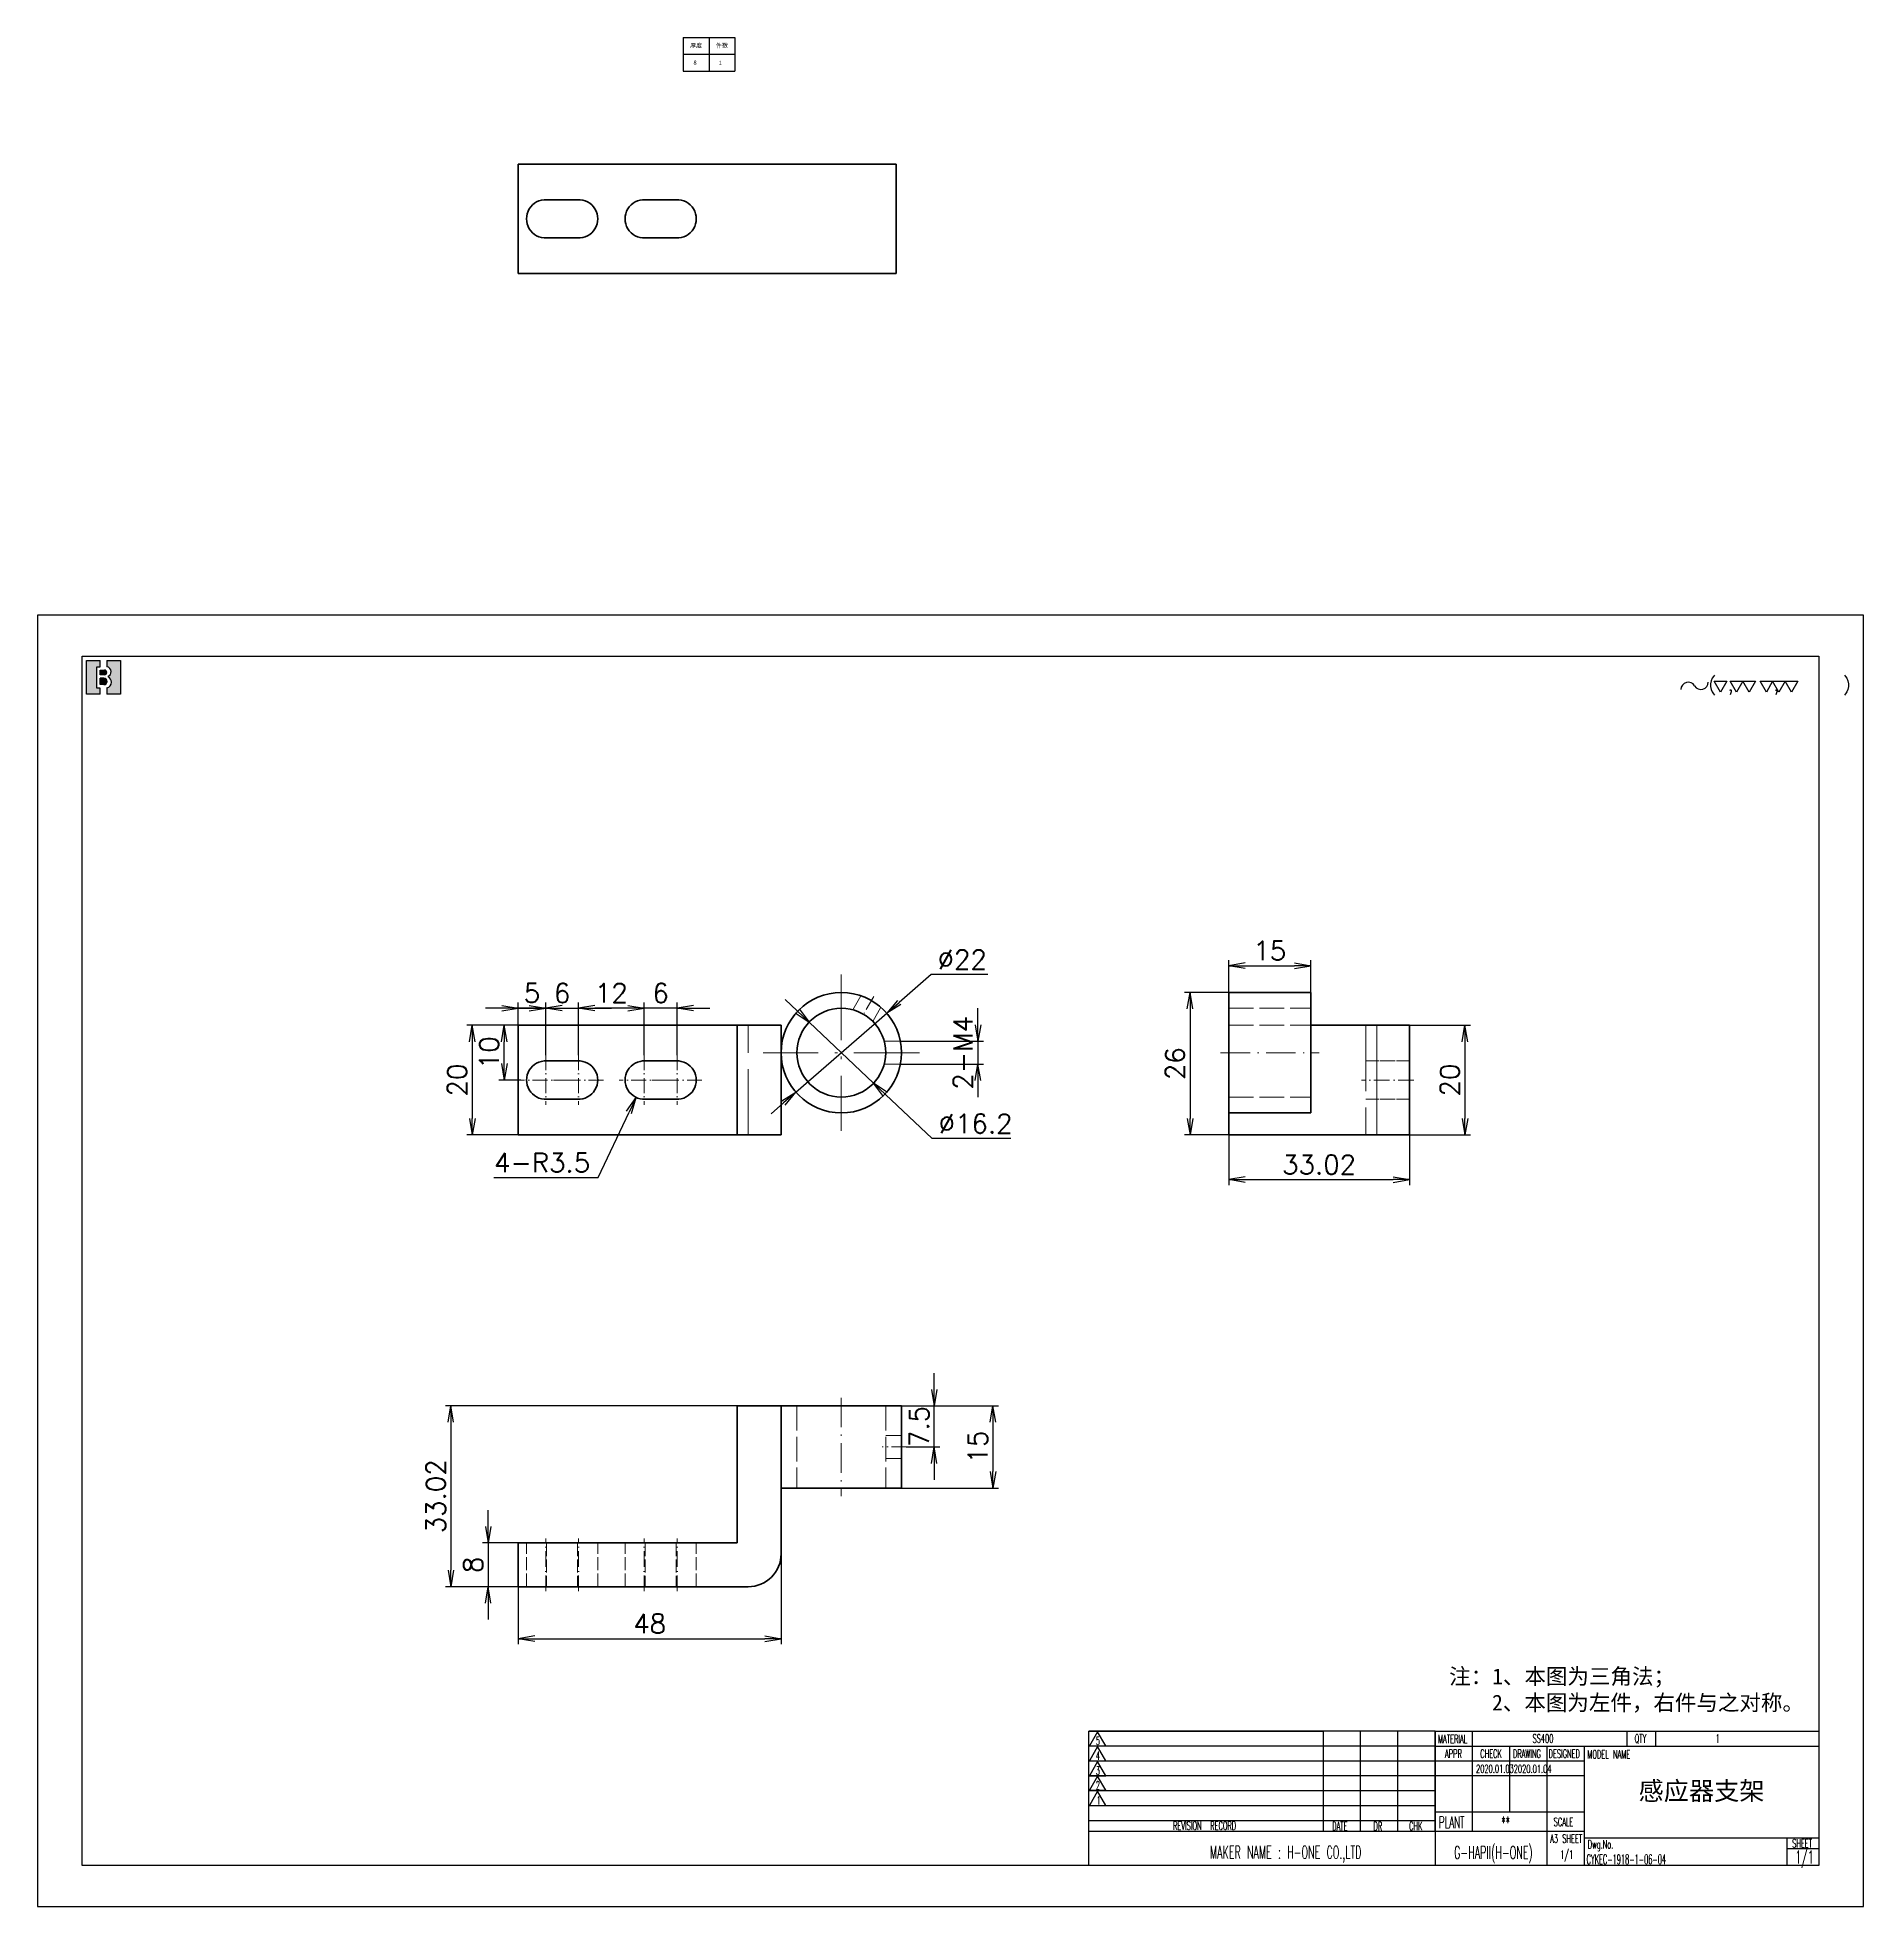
# Model space of a CAD drawing. Header units: inches. Extents: x 23 to 1845, y 4 to 536.
# Drawn here: x 1511 to 1844.5, y 12.1 to 353.5 of the extents above; entities that cross this region are included whole.
import ezdxf
from ezdxf.enums import TextEntityAlignment as Align

# ---------------------------------------------------------------- set-up
doc = ezdxf.new("R2010")
doc.units = ezdxf.units.IN
doc.header["$MEASUREMENT"] = 0
doc.linetypes.add('DASHDOT', pattern=[18.5, 12, -3, 0.5, -3])
doc.linetypes.add('DASHED', pattern=[15, 12, -3])
doc.layers.add('title_frame', color=7, linetype='Continuous')
doc.layers.add('word_dim', color=253, linetype='Continuous')
doc.layers.add('标注线', color=3, linetype='Continuous', lineweight=25)
doc.styles.add('MX_NOTE_STANDARD', font='txt.shx', dxfattribs={"bigfont": 'bigfont.shx'})
doc.styles.get("Standard").update_dxf_attribs({"font": 'txt', "bigfont": 'gbcbig.shx'})
doc.styles.add('宋体', font='')
doc.styles.get('宋体').set_extended_font_data('SimSun')
doc.dimstyles.new('STANDARD 1-1', dxfattribs={"dimtxt": 3.5, "dimasz": 3, "dimexe": 1, "dimexo": 0, "dimgap": 1, "dimtad": 3, "dimdsep": 46, "dimtxsty": 'Standard', "dimblk1": 'OPEN', "dimblk2": 'OPEN', "dimsah": 1, "dimcen": 0, "dimclrd": 256, "dimclre": 256, "dimclrt": 3, "dimazin": 2, "dimtfac": 1, "dimtmove": 0, "dimatfit": 3, "dimldrblk": 'OPEN', "dimfxl": 0, "dimtolj": 1, "dimlwd": 25, "dimlwe": 25, "dimarcsym": 0})
doc.dimstyles.new('STANDARD 1-1$3', dxfattribs={"dimtxt": 3.5, "dimasz": 3, "dimexe": 1, "dimexo": 0, "dimgap": 1, "dimtad": 3, "dimtoh": 1, "dimdsep": 46, "dimtxsty": 'Standard', "dimblk1": 'OPEN', "dimblk2": 'OPEN', "dimsah": 1, "dimcen": 0, "dimclrd": 256, "dimclre": 256, "dimclrt": 3, "dimazin": 2, "dimtfac": 1, "dimtmove": 0, "dimatfit": 3, "dimldrblk": 'OPEN', "dimfxl": 0, "dimtolj": 1, "dimlwd": 25, "dimlwe": 25, "dimarcsym": 0})
doc.dimstyles.new('STANDARD 1-1$4', dxfattribs={"dimtxt": 3.5, "dimasz": 3, "dimexe": 1, "dimexo": 0, "dimgap": 1, "dimtad": 3, "dimtoh": 1, "dimdsep": 46, "dimtxsty": 'Standard', "dimblk1": 'OPEN', "dimblk2": 'OPEN', "dimsah": 1, "dimcen": 0, "dimclrd": 256, "dimclre": 256, "dimclrt": 3, "dimazin": 2, "dimtfac": 1, "dimtofl": 0, "dimtmove": 0, "dimatfit": 3, "dimldrblk": 'OPEN', "dimfxl": 0, "dimtolj": 1, "dimlwd": 25, "dimlwe": 25, "dimarcsym": 0})

msp = doc.modelspace()

# ---------------------------------------------------------------- texts
at = {"layer": 'title_frame', "color": 3, "linetype": 'Continuous'}
msp.add_text('( ,   ,     )', height=2.382545454545455, dxfattribs=at).set_placement((1816.166441875934, 234.1502359136057))
at = {"layer": 'title_frame', "color": 3, "style": 'MX_NOTE_STANDARD'}
for s, height, width, p in [('5', 1.492775912727273, 0.5450000000000002, (1704.293421525597, 41.62133454064224)), ('MATERIAL', 1.535426653090909, 0.5450000000000002, (1766.80493993484, 41.95803621873984)), ('SS400', 1.535426653090909, 0.5450000000000002, (1784.063473936594, 42.02468873718954)), ('QTY', 1.535426653090909, 0.5450000000000002, (1802.702752933606, 42.02468873718954)), ('1', 1.535426653090909, 0.5450000000000002, (1817.496628205061, 42.02468873718954)), ('4', 1.492775912727273, 0.5450000000000002, (1704.293421525597, 38.91496458712118)), ('3', 1.492775912727273, 0.5450000000000002, (1704.293421525597, 36.16793208759827)), ('APPR', 1.535426653090909, 0.5450000000000002, (1768.072199510529, 39.25642161997439)), ('2020.01.03', 1.478766545454545, 0.5450000000000002, (1773.718856864451, 36.53141255636638)), ('CHECK', 1.535426653090909, 0.5450000000000002, (1774.501784146576, 39.25642161997439)), ('DRAWING', 1.535426653090909, 0.5450000000000002, (1780.473634800192, 39.25642161997439)), ('2020.01.04', 1.478766545454545, 0.5450000000000002, (1780.612736374214, 36.50351350743495)), ('DESIGNED', 1.535426653090909, 0.5450000000000002, (1786.979159061391, 39.25642161997439)), ('MODEL NAME', 1.535426653090909, 0.5450000000000002, (1794.069963541364, 39.13939738369572)), ('2', 1.492775912727273, 0.5450000000000002, (1704.293421525597, 33.51148504126377)), ('1', 1.492775912727273, 0.5450000000000002, (1704.449273416833, 30.76445254175542)), ('REVISION  RECORD', 1.535426653090909, 0.5450000000000002, (1718.381072335369, 26.08933335303936)), ('DATE', 1.535426653090909, 0.5450000000000002, (1747.458807524601, 26.02591418770953)), ('DR', 1.535426653090909, 0.5450000000000002, (1754.99876014596, 26.01779911301765)), ('CHK', 1.535426653090909, 0.5450000000000002, (1761.492497189525, 26.04381954083419)), ('PLANT', 2.132537018181818, 0.5450000000000002, (1766.935134031681, 26.43612679828857)), ('**', 2.132537018181818, 0.5450000000000002, (1778.33712349841, 26.43612679828857)), ('SCALE', 1.535426653090909, 0.5450000000000002, (1787.913097034036, 26.78605759015682)), ('A3 SHEET', 1.535426653090909, 0.5450000000000002, (1787.261068037073, 23.75423351486006)), ('Dwg.No.', 1.535426653090909, 0.5450000000000002, (1794.138148094602, 22.70678842169491)), ('SHEET', 1.535426653090909, 0.5450000000000002, (1831.465468195211, 22.88896410618236)), ('MAKER NAME : H-ONE CO.,LTD', 2.334894545454545, 0.5450000000000002, (1725.136088741727, 20.85520695867217)), ('G-HAPII(H-ONE)', 2.334894545454545, 0.5450000000000002, (1769.730513697172, 20.81687928699012)), ('1/1', 1.535426653090909, 0.5450000000000002, (1789.128779610868, 20.83219699226811)), ('CYKEC-1918-1-06-04', 1.801204363636364, 0.4409999999999739, (1793.914624670319, 19.83063330776986)), ('1/1', 2.334894545454545, 0.5450000000000002, (1832.034834179229, 19.9813035961115))]:
    msp.add_text(s, height=height, dxfattribs=dict(at, width=width)).set_placement(p)
at = {"layer": 'word_dim', "color": 0, "ltscale": 2, "insert": (1768.823149917009, 55.59845950553336), "char_height": 2.88, "width": 65.68087416019198, "attachment_point": 1}
msp.add_mtext('{\\fSimSun|b0|i0|c134|p2;注：1、本图为三角法；\\P    2、本图为左件，右件与之对称。}', dxfattribs=at)
at = {"layer": 'word_dim', "color": 1, "ltscale": 2, "insert": (1814.914781312125, 33.0367073341904), "char_height": 3.3696, "width": 42.80640000001583, "attachment_point": 5}
msp.add_mtext('{\\fSimSun|b0|i0|c134|p2;感应器支架}', dxfattribs=at)

# ---------------------------------------------------------------- blocks, each defined once
blk = doc.blocks.new('B\\M+18B40\\M+196A7\\M+100CF\\M+100B0\\M+100B8')
blk.add_hatch(color=1).paths.add_polyline_path([(0.3999999986702711, 0.8149999997779807), (0.3999999986702711, 0.9999999997779806), (-1.3297288e-09, 0.9999999997779806), (-1.3297288e-09, -2.220193e-10), (0.3999999986702711, -2.220193e-10), (0.3999999986702711, 0.1849999997779807), (0.2999999986702711, 0.1849999997779807), (0.2999999986702711, 0.8149999997779807)])
h = blk.add_hatch(color=1)
edge = h.paths.add_edge_path()
edge.add_arc((0.5299999986702706, 0.6449999997779808), 0.07, 359.9999999999989, 450)
edge.add_line((0.5299999986702706, 0.7149999997779806), (0.3999999986702711, 0.7149999997779806))
edge.add_line((0.3999999986702711, 0.7149999997779806), (0.3999999986702711, 0.5749999997779809))
edge.add_line((0.3999999986702711, 0.5749999997779809), (0.5299999986702701, 0.5749999997779809))
edge.add_arc((0.5299999986702701, 0.6449999997779808), 0.07, 270, 359.9999999999999)
h = blk.add_hatch(color=1)
edge = h.paths.add_edge_path()
edge.add_line((0.5999999986702714, 0.9999999997779806), (0.5999999986702718, 0.8142220507965398))
edge.add_arc((0.5849999986702712, 0.6699999997779816), 0.1449999999999991, -5.115907697472721e-13, 84.06222754839428, ccw=False)
edge.add_arc((0.5849999986702707, 0.6699999997779802), 0.1449999999999993, -69.82872865353448, 1.1368683772161603e-13, ccw=False)
edge.add_line((0.6349999986702715, 0.5338934238898192), (0.6349999986702711, 0.5120827805020305))
edge.add_arc((0.5699999986702688, 0.3549999997779789), 0.1700000000000021, 3.979039320256561e-13, 67.5204943905955, ccw=False)
edge.add_arc((0.5699999986702724, 0.3549999997779802), 0.1699999999999993, -79.83575137827683, 0, ccw=False)
edge.add_line((0.5999999986702714, 0.1876679944711657), (0.5999999986702714, -2.220192918400699e-10))
edge.add_line((0.5999999986702714, -2.220193e-10), (0.9999999986702712, -2.220193e-10))
edge.add_line((0.9999999986702712, -2.220193e-10), (0.9999999986702712, 0.9999999997779806))
edge.add_line((0.9999999986702712, 0.9999999997779806), (0.5999999986702714, 0.9999999997779806))
h = blk.add_hatch(color=1)
edge = h.paths.add_edge_path()
edge.add_arc((0.5149999986702705, 0.3799999997779802), 0.095, 1.018e-13, 90)
edge.add_line((0.5149999986702705, 0.4749999997779804), (0.3999999986702711, 0.4749999997779808))
edge.add_line((0.3999999986702711, 0.4749999997779808), (0.3999999986702711, 0.2849999997779809))
edge.add_line((0.3999999986702711, 0.2849999997779809), (0.5149999986702718, 0.2849999997779809))
edge.add_arc((0.5149999986702718, 0.379999999777981), 0.095, 270, 360.0000000000003)
at = {"color": 1}
for p, q in [((-1.3297288e-09, -2.220193e-10), (-1.3297288e-09, 0.9999999997779806)), ((-1.3297288e-09, 0.9999999997779806), (0.3999999986702711, 0.9999999997779806)), ((0.2999999986702711, 0.8149999997779807), (0.3999999986702711, 0.8149999997779807)), ((0.2999999986702711, 0.1849999997779807), (0.2999999986702711, 0.8149999997779807)), ((0.3999999986702711, 0.8149999997779807), (0.3999999986702711, 0.9999999997779806)), ((0.3999999986702711, 0.7149999997779806), (0.5299999986702706, 0.7149999997779806)), ((0.3999999986702711, 0.5749999997779809), (0.3999999986702711, 0.7149999997779806)), ((0.5299999986702701, 0.5749999997779809), (0.3999999986702711, 0.5749999997779809)), ((0.5999999986702714, 0.9999999997779806), (0.5999999986702718, 0.8142220507965398)), ((0.5999999986702714, 0.9999999997779806), (0.9999999986702712, 0.9999999997779806)), ((0.5999999986702705, 0.6449999997779794), (0.59999999867027, 0.6449999997779803)), ((0.7299999986702704, 0.6699999997779807), (0.7299999986702704, 0.6699999997779802)), ((0.9999999986702712, 0.9999999997779806), (0.9999999986702712, -2.220193e-10)), ((0.3999999986702711, 0.1849999997779807), (0.2999999986702711, 0.1849999997779807)), ((0.5149999986702705, 0.4749999997779804), (0.3999999986702711, 0.4749999997779808)), ((0.3999999986702711, 0.2849999997779809), (0.3999999986702711, 0.4749999997779808)), ((0.5149999986702718, 0.2849999997779809), (0.3999999986702711, 0.2849999997779809)), ((0.3999999986702711, -2.220193e-10), (0.3999999986702711, 0.1849999997779807)), ((0.5699999986702711, 0.5249999997779802), (0.5699999986702716, 0.5249999997779807)), ((0.5999999986702714, 0.1876679944711657), (0.5999999986702714, -2.220193e-10)), ((0.6099999986702707, 0.3799999997779806), (0.609999998670272, 0.3799999997779815)), ((0.6349999986702715, 0.5338934238898192), (0.6349999986702711, 0.5120827805020305)), ((0.739999998670271, 0.3549999997779802), (0.739999998670271, 0.3549999997779802)), ((0.3999999986702711, -2.220193e-10), (-1.3297288e-09, -2.220193e-10)), ((0.9999999986702712, -2.220193e-10), (0.5999999986702714, -2.220193e-10))]:
    blk.add_line(p, q, dxfattribs=at)
for centre, radius, start, end in [((0.5299999986702706, 0.6449999997779808), 0.07, 359.9999999999989, 90), ((0.5299999986702701, 0.6449999997779808), 0.07, 270, 359.9999999999999), ((0.5849999986702712, 0.6699999997779816), 0.1449999999999991, 359.9999999999995, 84.06222754839432), ((0.5849999986702707, 0.6699999997779802), 0.1449999999999993, 290.1712713464655, 1.781e-13), ((0.5149999986702705, 0.3799999997779802), 0.095, 1.018e-13, 90), ((0.5149999986702718, 0.379999999777981), 0.095, 270, 2.799e-13), ((0.5699999986702724, 0.3549999997779802), 0.1699999999999993, 280.1642486217232, 0), ((0.5699999986702688, 0.3549999997779789), 0.1700000000000021, 4.58e-13, 67.52049439059552)]:
    blk.add_arc(centre, radius, start, end, dxfattribs=at)
blk.add_attdef('B機密ﾏｰｸ', (-0.0857467348302255, 1.074949466596297), '', height=0.2)
blk = doc.blocks.new('shiage0')
at = {"layer": 'word_dim', "color": 3, "linetype": 'Continuous'}
for centre, radius, start, end in [((1.687489685469927, 1.849274192977646e-05), 1.687500000000015, 29.99999999999973, 180), ((4.610325423242443, 1.68751849274193), 1.6875, 209.9999999999997, 0)]:
    blk.add_arc(centre, radius, start, end, dxfattribs=at)
blk = doc.blocks.new('_Open')
at = {"color": 0, "lineweight": -2}
for p, q in [((-1, 0.1666666666666667), (0, 0)), ((-1, -0.1666666666666667), (0, 0)), ((0, 0), (-1, 0))]:
    blk.add_line(p, q, dxfattribs=at)
blk = doc.blocks.new('*D71')
at = {"layer": 'DEFPOINTS', "color": 0, "ltscale": 2, "transparency": 16777216}
for p in [(1598.799605525915, 78.51602483705847), (1593.279286576917, 70.51602483705847), (1598.799605525901, 70.51602483705847)]:
    blk.add_point(p, dxfattribs=at)
at = {"layer": 'word_dim', "lineweight": 25, "ltscale": 2, "transparency": 16777216}
for p, q in [((1593.279286576917, 81.51602483705847), (1593.279286576917, 84.51602483705847)), ((1598.799605525915, 78.51602483705847), (1592.279286576917, 78.51602483705847)), ((1593.279286576917, 78.51602483705847), (1593.279286576917, 70.51602483705847)), ((1598.799605525901, 70.51602483705847), (1592.279286576917, 70.51602483705847)), ((1593.279286576917, 67.51602483705847), (1593.279286576917, 64.51602483705847))]:
    blk.add_line(p, q, dxfattribs=at)
at = {"layer": 'word_dim', "lineweight": 25, "ltscale": 2, "transparency": 16777216, "xscale": 3, "yscale": 3, "zscale": 3}
for p, rotation in [((1593.279286576917, 78.51602483705847), 270), ((1593.279286576917, 70.51602483705847), 90)]:
    blk.add_blockref('_Open', p, dxfattribs=dict(at, rotation=rotation))
at = {"layer": 'word_dim', "color": 3, "ltscale": 2, "transparency": 16777216, "insert": (1590.529286576917, 74.51602483705872), "char_height": 3.5, "attachment_point": 5, "rotation": 90}
blk.add_mtext('\\A1;8', dxfattribs=at)
blk = doc.blocks.new('*D72')
at = {"layer": 'DEFPOINTS', "color": 0, "ltscale": 2, "transparency": 16777216}
for p in [(1638.799605525915, 103.5384857745585), (1586.474968098659, 70.51602483705847), (1598.799605525901, 70.51602483705847)]:
    blk.add_point(p, dxfattribs=at)
at = {"layer": 'word_dim', "lineweight": 25, "ltscale": 2, "transparency": 16777216}
for p, q in [((1638.799605525915, 103.5384857745585), (1585.474968098659, 103.5384857745585)), ((1586.474968098659, 100.5384857745585), (1586.474968098659, 73.51602483705847)), ((1598.799605525901, 70.51602483705847), (1585.474968098659, 70.51602483705847))]:
    blk.add_line(p, q, dxfattribs=at)
at = {"layer": 'word_dim', "lineweight": 25, "ltscale": 2, "transparency": 16777216, "xscale": 3, "yscale": 3, "zscale": 3}
for p, rotation in [((1586.474968098659, 103.5384857745585), 90), ((1586.474968098659, 70.51602483705847), 270)]:
    blk.add_blockref('_Open', p, dxfattribs=dict(at, rotation=rotation))
at = {"layer": 'word_dim', "color": 3, "ltscale": 2, "transparency": 16777216, "insert": (1583.724968098659, 87.02725530580874), "char_height": 3.5, "attachment_point": 5, "rotation": 90}
blk.add_mtext('\\A1;33.02', dxfattribs=at)
blk = doc.blocks.new('*D73')
at = {"layer": 'DEFPOINTS', "color": 0, "ltscale": 2, "transparency": 16777216}
for p in [(1646.799605525915, 76.51602483705847), (1598.799605525901, 70.51602483705847), (1646.799605525915, 61.02783732813168)]:
    blk.add_point(p, dxfattribs=at)
at = {"layer": 'word_dim', "lineweight": 25, "ltscale": 2, "transparency": 16777216}
for p, q in [((1646.799605525915, 76.51602483705847), (1646.799605525915, 60.02783732813168)), ((1598.799605525901, 70.51602483705847), (1598.799605525901, 60.02783732813168)), ((1601.799605525901, 61.02783732813168), (1643.799605525915, 61.02783732813168))]:
    blk.add_line(p, q, dxfattribs=at)
at = {"layer": 'word_dim', "lineweight": 25, "ltscale": 2, "transparency": 16777216, "xscale": 3, "yscale": 3, "zscale": 3, "rotation": 180}
blk.add_blockref('_Open', (1598.799605525901, 61.02783732813168), dxfattribs=at)
at = {"layer": 'word_dim', "lineweight": 25, "ltscale": 2, "transparency": 16777216, "xscale": 3, "yscale": 3, "zscale": 3}
blk.add_blockref('_Open', (1646.799605525915, 61.02783732813168), dxfattribs=at)
at = {"layer": 'word_dim', "color": 3, "ltscale": 2, "transparency": 16777216, "insert": (1622.799605525908, 63.77783732813168), "char_height": 3.5, "attachment_point": 5}
blk.add_mtext('\\A1;48', dxfattribs=at)
blk = doc.blocks.new('*D74')
at = {"layer": 'DEFPOINTS', "color": 0, "ltscale": 2, "transparency": 16777216}
for p in [(1668.799605525915, 103.5384857745585), (1668.799605525915, 88.53848577455847), (1685.495027313098, 88.53848577455847)]:
    blk.add_point(p, dxfattribs=at)
at = {"layer": 'word_dim', "lineweight": 25, "ltscale": 2, "transparency": 16777216}
for p, q in [((1668.799605525915, 103.5384857745585), (1686.495027313098, 103.5384857745585)), ((1685.495027313098, 100.5384857745585), (1685.495027313098, 91.53848577455847)), ((1668.799605525915, 88.53848577455847), (1686.495027313098, 88.53848577455847))]:
    blk.add_line(p, q, dxfattribs=at)
at = {"layer": 'word_dim', "lineweight": 25, "ltscale": 2, "transparency": 16777216, "xscale": 3, "yscale": 3, "zscale": 3}
for p, rotation in [((1685.495027313098, 103.5384857745585), 90), ((1685.495027313098, 88.53848577455847), 270)]:
    blk.add_blockref('_Open', p, dxfattribs=dict(at, rotation=rotation))
at = {"layer": 'word_dim', "color": 3, "ltscale": 2, "transparency": 16777216, "insert": (1682.745027313098, 96.0384857745803), "char_height": 3.5, "attachment_point": 5, "rotation": 90}
blk.add_mtext('\\A1;15', dxfattribs=at)
blk = doc.blocks.new('*D75')
at = {"layer": 'DEFPOINTS', "color": 0, "ltscale": 2, "transparency": 16777216}
for p in [(1596.237811901114, 173.0450313250176), (1598.799605525915, 173.0450313250176), (1599.249800838415, 163.0450313250176)]:
    blk.add_point(p, dxfattribs=at)
at = {"layer": 'word_dim', "lineweight": 25, "ltscale": 2, "transparency": 16777216}
for p, q in [((1598.799605525915, 173.0450313250176), (1595.237811901114, 173.0450313250176)), ((1596.237811901114, 166.0450313250176), (1596.237811901114, 170.0450313250176)), ((1599.249800838415, 163.0450313250176), (1595.237811901114, 163.0450313250176))]:
    blk.add_line(p, q, dxfattribs=at)
at = {"layer": 'word_dim', "lineweight": 25, "ltscale": 2, "transparency": 16777216, "xscale": 3, "yscale": 3, "zscale": 3}
for p, rotation in [((1596.237811901114, 173.0450313250176), 90), ((1596.237811901114, 163.0450313250176), 270)]:
    blk.add_blockref('_Open', p, dxfattribs=dict(at, rotation=rotation))
at = {"layer": 'word_dim', "color": 3, "ltscale": 2, "transparency": 16777216, "insert": (1593.487811901114, 168.0450313250178), "char_height": 3.5, "attachment_point": 5, "rotation": 90}
blk.add_mtext('\\A1;10', dxfattribs=at)
blk = doc.blocks.new('*D76')
at = {"layer": 'DEFPOINTS', "color": 0, "ltscale": 2, "transparency": 16777216}
for p in [(1598.799605525915, 173.0450313250176), (1590.394467546519, 153.0450313250176), (1598.799605525915, 153.0450313250176)]:
    blk.add_point(p, dxfattribs=at)
at = {"layer": 'word_dim', "lineweight": 25, "ltscale": 2, "transparency": 16777216}
for p, q in [((1598.799605525915, 173.0450313250176), (1589.394467546519, 173.0450313250176)), ((1590.394467546519, 170.0450313250176), (1590.394467546519, 156.0450313250176)), ((1598.799605525915, 153.0450313250176), (1589.394467546519, 153.0450313250176))]:
    blk.add_line(p, q, dxfattribs=at)
at = {"layer": 'word_dim', "lineweight": 25, "ltscale": 2, "transparency": 16777216, "xscale": 3, "yscale": 3, "zscale": 3}
for p, rotation in [((1590.394467546519, 173.0450313250176), 90), ((1590.394467546519, 153.0450313250176), 270)]:
    blk.add_blockref('_Open', p, dxfattribs=dict(at, rotation=rotation))
at = {"layer": 'word_dim', "color": 3, "ltscale": 2, "transparency": 16777216, "insert": (1587.644467546519, 163.0450313250178), "char_height": 3.5, "attachment_point": 5, "rotation": 90}
blk.add_mtext('\\A1;20', dxfattribs=at)
blk = doc.blocks.new('*D77')
at = {"layer": 'DEFPOINTS', "color": 0, "ltscale": 2, "transparency": 16777216}
for p in [(1609.799605525901, 176.1878116451253), (1603.799605525915, 167.5950191179863), (1609.799605525901, 167.5950191179936)]:
    blk.add_point(p, dxfattribs=at)
at = {"layer": 'word_dim', "lineweight": 25, "ltscale": 2, "transparency": 16777216}
for p, q in [((1600.799605525915, 176.1878116451253), (1597.799605525915, 176.1878116451253)), ((1603.799605525915, 167.5950191179863), (1603.799605525915, 177.1878116451253)), ((1603.799605525915, 176.1878116451253), (1609.799605525901, 176.1878116451253)), ((1609.799605525901, 167.5950191179936), (1609.799605525901, 177.1878116451253)), ((1612.799605525901, 176.1878116451253), (1615.799605525901, 176.1878116451253))]:
    blk.add_line(p, q, dxfattribs=at)
at = {"layer": 'word_dim', "lineweight": 25, "ltscale": 2, "transparency": 16777216, "xscale": 3, "yscale": 3, "zscale": 3}
blk.add_blockref('_Open', (1603.799605525915, 176.1878116451253), dxfattribs=at)
at = {"layer": 'word_dim', "lineweight": 25, "ltscale": 2, "transparency": 16777216, "xscale": 3, "yscale": 3, "zscale": 3, "rotation": 180}
blk.add_blockref('_Open', (1609.799605525901, 176.1878116451253), dxfattribs=at)
at = {"layer": 'word_dim', "color": 3, "ltscale": 2, "transparency": 16777216, "insert": (1606.799605525908, 178.9378116451253), "char_height": 3.5, "attachment_point": 5}
blk.add_mtext('\\A1;6', dxfattribs=at)
blk = doc.blocks.new('*D78')
at = {"layer": 'DEFPOINTS', "color": 0, "ltscale": 2, "transparency": 16777216}
for p in [(1603.799605525915, 176.1878116451253), (1598.799605525915, 173.0450313250176), (1603.799605525915, 167.5950191179863)]:
    blk.add_point(p, dxfattribs=at)
at = {"layer": 'word_dim', "lineweight": 25, "ltscale": 2, "transparency": 16777216}
for p, q in [((1595.799605525915, 176.1878116451253), (1592.799605525915, 176.1878116451253)), ((1598.799605525915, 173.0450313250176), (1598.799605525915, 177.1878116451253)), ((1598.799605525915, 176.1878116451253), (1603.799605525915, 176.1878116451253)), ((1603.799605525915, 167.5950191179863), (1603.799605525915, 177.1878116451253)), ((1606.799605525915, 176.1878116451253), (1609.799605525915, 176.1878116451253))]:
    blk.add_line(p, q, dxfattribs=at)
at = {"layer": 'word_dim', "lineweight": 25, "ltscale": 2, "transparency": 16777216, "xscale": 3, "yscale": 3, "zscale": 3}
blk.add_blockref('_Open', (1598.799605525915, 176.1878116451253), dxfattribs=at)
at = {"layer": 'word_dim', "lineweight": 25, "ltscale": 2, "transparency": 16777216, "xscale": 3, "yscale": 3, "zscale": 3, "rotation": 180}
blk.add_blockref('_Open', (1603.799605525915, 176.1878116451253), dxfattribs=at)
at = {"layer": 'word_dim', "color": 3, "ltscale": 2, "transparency": 16777216, "insert": (1601.299605525915, 178.9378116451253), "char_height": 3.5, "attachment_point": 5}
blk.add_mtext('\\A1;5', dxfattribs=at)
blk = doc.blocks.new('*D79')
at = {"layer": 'DEFPOINTS', "color": 0, "ltscale": 2, "transparency": 16777216}
for p in [(1609.799605525915, 176.1878116451253), (1609.799605525915, 167.5950191179863), (1621.799605525915, 167.5950191179863)]:
    blk.add_point(p, dxfattribs=at)
at = {"layer": 'word_dim', "lineweight": 25, "ltscale": 2, "transparency": 16777216}
for p, q in [((1609.799605525915, 167.5950191179863), (1609.799605525915, 177.1878116451253)), ((1618.799605525915, 176.1878116451253), (1612.799605525915, 176.1878116451253)), ((1621.799605525915, 167.5950191179863), (1621.799605525915, 177.1878116451253))]:
    blk.add_line(p, q, dxfattribs=at)
at = {"layer": 'word_dim', "lineweight": 25, "ltscale": 2, "transparency": 16777216, "xscale": 3, "yscale": 3, "zscale": 3, "rotation": 180}
blk.add_blockref('_Open', (1609.799605525915, 176.1878116451253), dxfattribs=at)
at = {"layer": 'word_dim', "lineweight": 25, "ltscale": 2, "transparency": 16777216, "xscale": 3, "yscale": 3, "zscale": 3}
blk.add_blockref('_Open', (1621.799605525915, 176.1878116451253), dxfattribs=at)
at = {"layer": 'word_dim', "color": 3, "ltscale": 2, "transparency": 16777216, "insert": (1615.799605525915, 178.9378116451253), "char_height": 3.5, "attachment_point": 5}
blk.add_mtext('\\A1;12', dxfattribs=at)
blk = doc.blocks.new('*D80')
at = {"layer": 'DEFPOINTS', "color": 0, "ltscale": 2, "transparency": 16777216}
for p in [(1621.799605525915, 176.1878116451253), (1621.799605525915, 167.5950191179863), (1627.799605525915, 167.5950191179863)]:
    blk.add_point(p, dxfattribs=at)
at = {"layer": 'word_dim', "lineweight": 25, "ltscale": 2, "transparency": 16777216}
for p, q in [((1618.799605525915, 176.1878116451253), (1615.799605525915, 176.1878116451253)), ((1621.799605525915, 167.5950191179863), (1621.799605525915, 177.1878116451253)), ((1627.799605525915, 176.1878116451253), (1621.799605525915, 176.1878116451253)), ((1627.799605525915, 167.5950191179863), (1627.799605525915, 177.1878116451253)), ((1630.799605525915, 176.1878116451253), (1633.799605525915, 176.1878116451253))]:
    blk.add_line(p, q, dxfattribs=at)
at = {"layer": 'word_dim', "lineweight": 25, "ltscale": 2, "transparency": 16777216, "xscale": 3, "yscale": 3, "zscale": 3}
blk.add_blockref('_Open', (1621.799605525915, 176.1878116451253), dxfattribs=at)
at = {"layer": 'word_dim', "lineweight": 25, "ltscale": 2, "transparency": 16777216, "xscale": 3, "yscale": 3, "zscale": 3, "rotation": 180}
blk.add_blockref('_Open', (1627.799605525915, 176.1878116451253), dxfattribs=at)
at = {"layer": 'word_dim', "color": 3, "ltscale": 2, "transparency": 16777216, "insert": (1624.799605525915, 178.9378116451253), "char_height": 3.5, "attachment_point": 5}
blk.add_mtext('\\A1;6', dxfattribs=at)
blk = doc.blocks.new('*D81')
at = {"layer": 'DEFPOINTS', "color": 0, "ltscale": 2, "transparency": 16777216}
for p in [(1743.555594113599, 183.9324976208145), (1728.555594113599, 179.0450313250176), (1743.555594113599, 179.0450313250176)]:
    blk.add_point(p, dxfattribs=at)
at = {"layer": 'word_dim', "lineweight": 25, "ltscale": 2, "transparency": 16777216}
for p, q in [((1728.555594113599, 179.0450313250176), (1728.555594113599, 184.9324976208145)), ((1743.555594113599, 179.0450313250176), (1743.555594113599, 184.9324976208145)), ((1731.555594113599, 183.9324976208145), (1740.555594113599, 183.9324976208145))]:
    blk.add_line(p, q, dxfattribs=at)
at = {"layer": 'word_dim', "lineweight": 25, "ltscale": 2, "transparency": 16777216, "xscale": 3, "yscale": 3, "zscale": 3, "rotation": 180}
blk.add_blockref('_Open', (1728.555594113599, 183.9324976208145), dxfattribs=at)
at = {"layer": 'word_dim', "lineweight": 25, "ltscale": 2, "transparency": 16777216, "xscale": 3, "yscale": 3, "zscale": 3}
blk.add_blockref('_Open', (1743.555594113599, 183.9324976208145), dxfattribs=at)
at = {"layer": 'word_dim', "color": 3, "ltscale": 2, "transparency": 16777216, "insert": (1736.055594113599, 186.6824976208145), "char_height": 3.5, "attachment_point": 5}
blk.add_mtext('\\A1;15', dxfattribs=at)
blk = doc.blocks.new('*D82')
at = {"layer": 'DEFPOINTS', "color": 0, "ltscale": 2, "transparency": 16777216}
for p in [(1761.578055051099, 173.0450313250176), (1761.578055051099, 153.0450313250103), (1771.711160029636, 153.0450313250103)]:
    blk.add_point(p, dxfattribs=at)
at = {"layer": 'word_dim', "lineweight": 25, "ltscale": 2, "transparency": 16777216}
for p, q in [((1761.578055051099, 173.0450313250176), (1772.711160029636, 173.0450313250176)), ((1771.711160029636, 170.0450313250176), (1771.711160029636, 156.0450313250103)), ((1761.578055051099, 153.0450313250103), (1772.711160029636, 153.0450313250103))]:
    blk.add_line(p, q, dxfattribs=at)
at = {"layer": 'word_dim', "lineweight": 25, "ltscale": 2, "transparency": 16777216, "xscale": 3, "yscale": 3, "zscale": 3}
for p, rotation in [((1771.711160029636, 173.0450313250176), 90), ((1771.711160029636, 153.0450313250103), 270)]:
    blk.add_blockref('_Open', p, dxfattribs=dict(at, rotation=rotation))
at = {"layer": 'word_dim', "color": 3, "ltscale": 2, "transparency": 16777216, "insert": (1768.961160029636, 163.0450313250142), "char_height": 3.5, "attachment_point": 5, "rotation": 90}
blk.add_mtext('\\A1;20', dxfattribs=at)
blk = doc.blocks.new('*D83')
at = {"layer": 'DEFPOINTS', "color": 0, "ltscale": 2, "transparency": 16777216}
for p in [(1728.555594113599, 153.0450313250176), (1761.578055051099, 153.0450313250103), (1761.578055051099, 144.8560519583471)]:
    blk.add_point(p, dxfattribs=at)
at = {"layer": 'word_dim', "lineweight": 25, "ltscale": 2, "transparency": 16777216}
for p, q in [((1728.555594113599, 153.0450313250176), (1728.555594113599, 143.8560519583471)), ((1761.578055051099, 153.0450313250103), (1761.578055051099, 143.8560519583471)), ((1731.555594113599, 144.8560519583471), (1758.578055051099, 144.8560519583471))]:
    blk.add_line(p, q, dxfattribs=at)
at = {"layer": 'word_dim', "lineweight": 25, "ltscale": 2, "transparency": 16777216, "xscale": 3, "yscale": 3, "zscale": 3, "rotation": 180}
blk.add_blockref('_Open', (1728.555594113599, 144.8560519583471), dxfattribs=at)
at = {"layer": 'word_dim', "lineweight": 25, "ltscale": 2, "transparency": 16777216, "xscale": 3, "yscale": 3, "zscale": 3}
blk.add_blockref('_Open', (1761.578055051099, 144.8560519583471), dxfattribs=at)
at = {"layer": 'word_dim', "color": 3, "ltscale": 2, "transparency": 16777216, "insert": (1745.066824582349, 147.6060519583471), "char_height": 3.5, "attachment_point": 5}
blk.add_mtext('\\A1;33.02', dxfattribs=at)
blk = doc.blocks.new('*D84')
at = {"layer": 'DEFPOINTS', "color": 0, "ltscale": 2, "transparency": 16777216}
for p in [(1728.555594113599, 179.0450313250176), (1721.495415050349, 153.0450313250176), (1728.555594113599, 153.0450313250176)]:
    blk.add_point(p, dxfattribs=at)
at = {"layer": 'word_dim', "lineweight": 25, "ltscale": 2, "transparency": 16777216}
for p, q in [((1728.555594113599, 179.0450313250176), (1720.495415050349, 179.0450313250176)), ((1721.495415050349, 176.0450313250176), (1721.495415050349, 156.0450313250176)), ((1728.555594113599, 153.0450313250176), (1720.495415050349, 153.0450313250176))]:
    blk.add_line(p, q, dxfattribs=at)
at = {"layer": 'word_dim', "lineweight": 25, "ltscale": 2, "transparency": 16777216, "xscale": 3, "yscale": 3, "zscale": 3}
for p, rotation in [((1721.495415050349, 179.0450313250176), 90), ((1721.495415050349, 153.0450313250176), 270)]:
    blk.add_blockref('_Open', p, dxfattribs=dict(at, rotation=rotation))
at = {"layer": 'word_dim', "color": 3, "ltscale": 2, "transparency": 16777216, "insert": (1718.745415050349, 166.0450313250179), "char_height": 3.5, "attachment_point": 5, "rotation": 90}
blk.add_mtext('\\A1;26', dxfattribs=at)
blk = doc.blocks.new('*D85')
at = {"layer": 'DEFPOINTS', "color": 0, "ltscale": 2, "transparency": 16777216}
for p in [(1666.10305187556, 175.2597924935759), (1649.496159176272, 160.8302701564598)]:
    blk.add_point(p, dxfattribs=at)
at = {"layer": 'word_dim', "lineweight": 25, "ltscale": 2, "transparency": 16777216}
for p, q in [((1674.21891269083, 182.3115629264565), (1668.367628152728, 177.2274546304493)), ((1684.552246024164, 182.3115629264565), (1674.21891269083, 182.3115629264565)), ((1649.496159176272, 160.8302701564598), (1666.10305187556, 175.2597924935759)), ((1647.231582899103, 158.8626080195864), (1644.967006621934, 156.894945882713))]:
    blk.add_line(p, q, dxfattribs=at)
at = {"layer": 'word_dim', "lineweight": 25, "ltscale": 2, "transparency": 16777216, "xscale": 3, "yscale": 3, "zscale": 3}
for p, rotation in [((1666.10305187556, 175.2597924935759), 220.9869700203297), ((1649.496159176272, 160.8302701564598), 40.98697002032966)]:
    blk.add_blockref('_Open', p, dxfattribs=dict(at, rotation=rotation))
at = {"layer": 'word_dim', "color": 3, "ltscale": 2, "transparency": 16777216, "insert": (1679.885579357497, 185.0615629264565), "char_height": 3.5, "attachment_point": 5}
blk.add_mtext('\\A1;∅22', dxfattribs=at)
blk = doc.blocks.new('*D86')
at = {"layer": 'DEFPOINTS', "color": 0, "ltscale": 2, "transparency": 16777216}
for p in [(1651.913467209235, 173.6095057581547), (1663.685743842582, 162.4805568918812)]:
    blk.add_point(p, dxfattribs=at)
at = {"layer": 'word_dim', "lineweight": 25, "ltscale": 2, "transparency": 16777216}
for p, q in [((1649.733415980838, 175.6704222148713), (1647.553364752441, 177.731338671588)), ((1651.913467209235, 173.6095057581547), (1663.685743842582, 162.4805568918812)), ((1674.408684006192, 152.3436006774056), (1665.865795070978, 160.4196404351645)), ((1688.742017339606, 152.3436006774057), (1674.408684006192, 152.3436006774056))]:
    blk.add_line(p, q, dxfattribs=at)
at = {"layer": 'word_dim', "lineweight": 25, "ltscale": 2, "transparency": 16777216, "xscale": 3, "yscale": 3, "zscale": 3}
for p, rotation in [((1651.913467209235, 173.6095057581547), 316.6090961921977), ((1663.685743842582, 162.4805568918812), 136.6090961921977)]:
    blk.add_blockref('_Open', p, dxfattribs=dict(at, rotation=rotation))
at = {"layer": 'word_dim', "color": 3, "ltscale": 2, "transparency": 16777216, "insert": (1682.32535067294, 155.0936006774054), "char_height": 3.5, "attachment_point": 5}
blk.add_mtext('\\A1;∅16.2', dxfattribs=at)
blk = doc.blocks.new('*D87')
at = {"layer": 'DEFPOINTS', "color": 0, "ltscale": 2, "transparency": 16777216}
for p in [(1668.799605525915, 103.5384857745585), (1674.765902013112, 103.5384857745585), (1669.667193424773, 96.03848577455847)]:
    blk.add_point(p, dxfattribs=at)
at = {"layer": 'word_dim', "lineweight": 25, "ltscale": 2, "transparency": 16777216}
for p, q in [((1674.765902013112, 106.5384857745585), (1674.765902013112, 109.5384857745585)), ((1668.799605525915, 103.5384857745585), (1675.765902013112, 103.5384857745585)), ((1674.765902013112, 96.03848577455847), (1674.765902013112, 103.5384857745585)), ((1669.667193424773, 96.03848577455847), (1675.765902013112, 96.03848577455847)), ((1674.765902013112, 93.03848577455847), (1674.765902013112, 90.03848577455847))]:
    blk.add_line(p, q, dxfattribs=at)
at = {"layer": 'word_dim', "lineweight": 25, "ltscale": 2, "transparency": 16777216, "xscale": 3, "yscale": 3, "zscale": 3}
for p, rotation in [((1674.765902013112, 103.5384857745585), 270), ((1674.765902013112, 96.03848577455847), 90)]:
    blk.add_blockref('_Open', p, dxfattribs=dict(at, rotation=rotation))
at = {"layer": 'word_dim', "color": 3, "ltscale": 2, "transparency": 16777216, "insert": (1672.015902013112, 99.78848577455874), "char_height": 3.5, "attachment_point": 5, "rotation": 90}
blk.add_mtext('\\A1;7.5', dxfattribs=at)
blk = doc.blocks.new('*D88')
at = {"layer": 'DEFPOINTS', "color": 0, "ltscale": 2, "transparency": 16777216}
for p in [(1621.799605525959, 163.0450313250252), (1620.307387957264, 159.8790738508969)]:
    blk.add_point(p, dxfattribs=at)
at = {"layer": 'word_dim', "lineweight": 25, "ltscale": 2, "transparency": 16777216}
for p, q in [((1613.3993457577, 145.2226535727011), (1619.02834432697, 157.1653960159642)), ((1594.316012424341, 145.222653572701), (1613.3993457577, 145.2226535727011))]:
    blk.add_line(p, q, dxfattribs=at)
at = {"layer": 'word_dim', "lineweight": 25, "ltscale": 2, "transparency": 16777216, "xscale": 3, "yscale": 3, "zscale": 3, "rotation": 64.76399051921646}
blk.add_blockref('_Open', (1620.307387957264, 159.8790738508969), dxfattribs=at)
at = {"layer": 'word_dim', "color": 3, "ltscale": 2, "transparency": 16777216, "insert": (1603.149345757674, 147.972653572701), "char_height": 3.5, "attachment_point": 5}
blk.add_mtext('\\A1;{\\Fromans,bigfont|c134;4-}R3.5', dxfattribs=at)
blk = doc.blocks.new('*D102')
at = {"layer": 'DEFPOINTS', "color": 0, "ltscale": 2, "transparency": 16777216}
for p in [(1668.597290463005, 170.1450313250161), (1668.59729046302, 165.9450313250336), (1682.758904669377, 165.9450313250336)]:
    blk.add_point(p, dxfattribs=at)
at = {"layer": 'word_dim', "lineweight": 25, "ltscale": 2, "transparency": 16777216}
for p, q in [((1682.758904669377, 173.1450313250161), (1682.758904669377, 176.1450313250161)), ((1668.597290463005, 170.1450313250161), (1683.758904669377, 170.1450313250161)), ((1682.758904669377, 170.1450313250161), (1682.758904669377, 165.9450313250336)), ((1668.59729046302, 165.9450313250336), (1683.758904669377, 165.9450313250336)), ((1682.758904669377, 162.9450313250336), (1682.758904669377, 159.9450313250336))]:
    blk.add_line(p, q, dxfattribs=at)
at = {"layer": 'word_dim', "lineweight": 25, "ltscale": 2, "transparency": 16777216, "xscale": 3, "yscale": 3, "zscale": 3}
for p, rotation in [((1682.758904669377, 170.1450313250161), 270), ((1682.758904669377, 165.9450313250336), 90)]:
    blk.add_blockref('_Open', p, dxfattribs=dict(at, rotation=rotation))
at = {"layer": 'word_dim', "color": 3, "ltscale": 2, "transparency": 16777216, "insert": (1680.008904669377, 168.0450313250251), "char_height": 3.5, "attachment_point": 5, "rotation": 90}
blk.add_mtext('\\A1;{\\Fromans,bigfont|c134;2-M4}', dxfattribs=at)
blk = doc.blocks.new('*T115')
at = {"layer": '标注线', "color": 0, "linetype": 'ByBlock', "lineweight": -2, "transparency": 16777216}
for p, q in [((0, 0), (120, 0)), ((0, 0), (0, -78)), ((60, 0), (60, -78)), ((120, 0), (120, -78)), ((0, -39), (120, -39)), ((0, -78), (120, -78))]:
    blk.add_line(p, q, dxfattribs=at)
at = {"layer": '标注线', "color": 0, "transparency": 16777216, "char_height": 10, "width": 57, "attachment_point": 5}
for s, insert in [('{\\fSimSun|b0|i0|c134|p2;厚度}', (30, -19.5)), ('{\\fSimSun|b0|i0|c134|p2;件数}', (90, -19.5))]:
    blk.add_mtext(s, dxfattribs=dict(at, insert=insert))
blk = doc.blocks.new('加工参数')
blk.add_blockref('*T115', (-60, 78))
at = {"layer": '标注线', "color": 0, "style": '宋体'}
for tag, p in [('6', (-32.40041996745276, 14.62563259992748)), ('1', (26.25190867600031, 14.02141627221135))]:
    blk.add_attdef(tag, text='', height=10, dxfattribs=at).set_placement(p, align=Align.CENTER)

# ---------------------------------------------------------------- dimensions: what is measured, and where the dimension line sits
at = {"layer": 'word_dim', "color": 0, "ltscale": 2}
for base, p1, p2, picture, middle in [((1743.555594113599, 183.9324976208145), (1728.555594113599, 179.0450313250176), (1743.555594113599, 179.0450313250176), '*D81', (1736.055594113599, 186.6824976208145)), ((1603.799605525915, 176.1878116451253), (1598.799605525915, 173.0450313250176), (1603.799605525915, 167.5950191179863), '*D78', (1601.299605525915, 178.9378116451253)), ((1609.799605525901, 176.1878116451253), (1603.799605525915, 167.5950191179863), (1609.799605525901, 167.5950191179936), '*D77', (1606.799605525908, 178.9378116451253)), ((1609.799605525915, 176.1878116451253), (1621.799605525915, 167.5950191179863), (1609.799605525915, 167.5950191179863), '*D79', (1615.799605525915, 178.9378116451253)), ((1621.799605525915, 176.1878116451253), (1627.799605525915, 167.5950191179863), (1621.799605525915, 167.5950191179863), '*D80', (1624.799605525915, 178.9378116451253)), ((1761.578055051099, 144.8560519583471), (1728.555594113599, 153.0450313250176), (1761.578055051099, 153.0450313250103), '*D83', (1745.066824582349, 147.6060519583471)), ((1646.799605525915, 61.02783732813168), (1598.799605525901, 70.51602483705847), (1646.799605525915, 76.51602483705847), '*D73', (1622.799605525908, 63.77783732813168))]:
    dim = msp.add_linear_dim(base=base, p1=p1, p2=p2, dimstyle='STANDARD 1-1', dxfattribs=at)
    dim.commit()
    dim.dimension.update_dxf_attribs({"geometry": picture, "text_midpoint": middle})
for p1, p2, picture, middle in [((1649.496159176272, 160.8302701564598), (1666.10305187556, 175.2597924935759), '*D85', (1679.885579357497, 182.3115629264565)), ((1651.913467209235, 173.6095057581547), (1663.685743842582, 162.4805568918812), '*D86', (1682.32535067294, 152.3436006774054))]:
    dim = msp.add_diameter_dim_2p(p1=p1, p2=p2, dimstyle='STANDARD 1-1$3', dxfattribs=at)
    dim.commit()
    dim.dimension.update_dxf_attribs({"geometry": picture, "text_midpoint": middle, "dimtype": 163})
for base, p1, p2, picture, middle in [((1721.495415050349, 153.0450313250176), (1728.555594113599, 179.0450313250176), (1728.555594113599, 153.0450313250176), '*D84', (1718.745415050349, 166.0450313250179)), ((1590.394467546519, 153.0450313250176), (1598.799605525915, 173.0450313250176), (1598.799605525915, 153.0450313250176), '*D76', (1587.644467546519, 163.0450313250178)), ((1596.237811901114, 173.0450313250176), (1599.249800838415, 163.0450313250176), (1598.799605525915, 173.0450313250176), '*D75', (1593.487811901114, 168.0450313250178)), ((1771.711160029636, 153.0450313250103), (1761.578055051099, 173.0450313250176), (1761.578055051099, 153.0450313250103), '*D82', (1768.961160029636, 163.0450313250142)), ((1586.474968098659, 70.51602483705847), (1638.799605525915, 103.5384857745585), (1598.799605525901, 70.51602483705847), '*D72', (1583.724968098659, 87.02725530580874)), ((1593.279286576917, 70.51602483705847), (1598.799605525915, 78.51602483705847), (1598.799605525901, 70.51602483705847), '*D71', (1590.529286576917, 74.51602483705872))]:
    dim = msp.add_linear_dim(base=base, p1=p1, p2=p2, angle=90, dimstyle='STANDARD 1-1', dxfattribs=at)
    dim.commit()
    dim.dimension.update_dxf_attribs({"geometry": picture, "text_midpoint": middle})
dim = msp.add_linear_dim(base=(1682.758904669377, 165.9450313250336), p1=(1668.597290463005, 170.1450313250161), p2=(1668.59729046302, 165.9450313250336), angle=90, text='{\\Fromans,bigfont|c134;2-M4}', dimstyle='STANDARD 1-1', dxfattribs=at)
dim.commit()
dim.dimension.update_dxf_attribs({"geometry": '*D102', "text_midpoint": (1682.758904669377, 168.0450313250251), "dimtype": 160})
dim = msp.add_radius_dim(center=(1621.799605525959, 163.0450313250252), mpoint=(1620.307387957264, 159.8790738508969), text='{\\Fromans,bigfont|c134;4-}<>', dimstyle='STANDARD 1-1$4', dxfattribs=at)
dim.commit()
dim.dimension.update_dxf_attribs({"geometry": '*D88', "text_midpoint": (1603.149345757674, 145.222653572701), "dimtype": 164})
for base, p1, p2, picture, middle in [((1674.765902013112, 103.5384857745585), (1669.667193424773, 96.03848577455847), (1668.799605525915, 103.5384857745585), '*D87', (1674.765902013112, 99.78848577455874)), ((1685.495027313098, 88.53848577455847), (1668.799605525915, 103.5384857745585), (1668.799605525915, 88.53848577455847), '*D74', (1685.495027313098, 96.0384857745803))]:
    dim = msp.add_linear_dim(base=base, p1=p1, p2=p2, angle=90, dimstyle='STANDARD 1-1', dxfattribs=at)
    dim.commit()
    dim.dimension.update_dxf_attribs({"geometry": picture, "text_midpoint": middle, "dimtype": 160})

# ---------------------------------------------------------------- linework, layer by layer
at = {"color": 7, "lineweight": 35}
for p, q in [((1598.799605525915, 310.325884221118), (1598.799605525915, 330.325884221118)), ((1667.819605525915, 330.325884221118), (1598.799605525915, 330.325884221118)), ((1667.819605525915, 310.325884221118), (1667.819605525915, 330.325884221118)), ((1603.977339900915, 323.8213676195555), (1609.621871150915, 323.8213676195555)), ((1621.977339900915, 323.8213676195555), (1627.621871150915, 323.8213676195555)), ((1609.621871150915, 316.8304008226805), (1603.977339900915, 316.8304008226805)), ((1627.621871150915, 316.8304008226805), (1621.977339900915, 316.8304008226805)), ((1667.819605525915, 310.325884221118), (1598.799605525915, 310.325884221118)), ((1728.555594113599, 168.0450313250176), (1728.555594113599, 179.0450313250176)), ((1728.555594113599, 179.0450313250176), (1743.555594113599, 179.0450313250176)), ((1743.555594113599, 168.0450313250176), (1743.555594113599, 179.0450313250176)), ((1598.799605525915, 153.0450313250176), (1598.799605525915, 173.0450313250176)), ((1638.799605525915, 173.0450313250176), (1598.799605525915, 173.0450313250176)), ((1638.799605525915, 153.0450313250176), (1638.799605525915, 173.0450313250176)), ((1638.799605525915, 173.0450313250176), (1646.799605525915, 173.0450313250176)), ((1646.799605525915, 173.0450313250176), (1646.799605525915, 168.0450313250176)), ((1743.555594113599, 173.0450313250176), (1755.578055051099, 173.0450313250176)), ((1755.578055051099, 173.0450313250176), (1761.578055051099, 173.0450313250176)), ((1761.578055051099, 153.0450313250176), (1761.578055051099, 173.0450313250176)), ((1646.799605525915, 168.0450313250176), (1646.799605525915, 153.0450313250176)), ((1728.555594113599, 157.0450313250176), (1728.555594113599, 168.0450313250176)), ((1743.555594113599, 157.0450313250176), (1743.555594113599, 168.0450313250176)), ((1603.977339900915, 166.5405147234551), (1609.621871150915, 166.5405147234551)), ((1621.977339900915, 166.5405147234551), (1627.621871150915, 166.5405147234551)), ((1609.621871150915, 159.5495479265801), (1603.977339900915, 159.5495479265801)), ((1627.621871150915, 159.5495479265801), (1621.977339900915, 159.5495479265801)), ((1728.555594113599, 157.0450313250176), (1728.555594113599, 153.0450313250176)), ((1728.555594113599, 157.0450313250176), (1743.555594113599, 157.0450313250176)), ((1638.799605525915, 153.0450313250176), (1598.799605525915, 153.0450313250176)), ((1638.799605525915, 153.0450313250176), (1646.799605525915, 153.0450313250176)), ((1728.555594113599, 153.0450313250176), (1755.578055051099, 153.0450313250176)), ((1755.578055051099, 153.0450313250176), (1761.578055051099, 153.0450313250176)), ((1638.799605525915, 103.5384857745585), (1646.799605525915, 103.5384857745585)), ((1638.799605525915, 103.5384857745585), (1638.799605525915, 78.51602483705847)), ((1646.799605525915, 103.5384857745585), (1646.799605525915, 76.51602483705847)), ((1646.799605525915, 103.5384857745585), (1668.799605525915, 103.5384857745585)), ((1668.799605525915, 103.5384857745585), (1668.799605525915, 88.53848577455847)), ((1646.799605525915, 88.53848577455847), (1668.799605525915, 88.53848577455847)), ((1598.799605525915, 70.51602483705847), (1598.799605525915, 78.51602483705847)), ((1638.799605525915, 78.51602483705847), (1598.799605525915, 78.51602483705847)), ((1598.799605525915, 70.51602483705847), (1640.799605525915, 70.51602483705847))]:
    msp.add_line(p, q, dxfattribs=at)
at = {"color": 7, "linetype": 'DASHDOT', "lineweight": 13}
for p, q in [((1657.799605525915, 182.3450191179863), (1657.799605525915, 153.7450435320488)), ((1661.379794646522, 178.4461007825876), (1659.892473621092, 175.869985199387)), ((1665.017101342413, 176.3461007825817), (1663.529780316983, 173.7699851993812)), ((1672.099410213415, 168.0450313250176), (1643.499800838415, 168.0450313250176)), ((1668.597290463005, 170.1450313250161), (1665.62264841216, 170.1450313250161)), ((1668.597290463005, 165.9450313250263), (1665.62264841216, 165.945031325019)), ((1668.799605525915, 98.13848577455701), (1665.899214900915, 98.13848577455701)), ((1668.799605525915, 93.9384857745672), (1665.899214900915, 93.93848577455992))]:
    msp.add_line(p, q, dxfattribs=at)
at = {"color": 7, "linetype": 'DASHDOT', "lineweight": 13, "ltscale": 0.2274993896484375}
for p, q in [((1663.735549035557, 178.2860637842668), (1661.711126969038, 174.8199851993841)), ((1603.799605525915, 167.5950191179863), (1603.799605525915, 158.4950435320488)), ((1609.799605525915, 167.5950191179863), (1609.799605525915, 158.4950435320488)), ((1621.799605525915, 167.5950191179863), (1621.799605525915, 158.4950435320488)), ((1627.799605525915, 167.5950191179863), (1627.799605525915, 158.4950435320488)), ((1669.667193424773, 96.03848577455847), (1665.238124803467, 96.03848577455847))]:
    msp.add_line(p, q, dxfattribs=at)
at = {"color": 7, "linetype": 'DASHED', "lineweight": 13, "ltscale": 0.375}
for p, q in [((1728.555594113599, 176.1450069109551), (1743.555594113599, 176.1450069109551)), ((1728.555594113599, 173.0450313250176), (1743.555594113599, 173.0450313250176)), ((1728.555594113599, 159.9450557390801), (1743.555594113599, 159.9450557390801)), ((1646.799605525915, 103.5384857745585), (1646.799605525915, 88.53848577455847)), ((1649.699996150915, 103.5384857745585), (1649.699996150915, 88.53848577455847)), ((1665.899214900915, 103.5384857745585), (1665.899214900915, 88.53848577455847))]:
    msp.add_line(p, q, dxfattribs=at)
at = {"color": 7, "linetype": 'DASHED', "lineweight": 13}
for p, q in [((1640.799605525915, 153.0450313250176), (1640.799605525915, 173.0450313250176)), ((1753.578055051099, 173.0450313250176), (1753.578055051099, 153.0450313250176))]:
    msp.add_line(p, q, dxfattribs=at)
at = {"color": 7, "linetype": 'DASHED', "lineweight": 13, "ltscale": 0.125}
msp.add_line((1728.555594113599, 173.0450313250176), (1728.555594113599, 168.0450313250176), dxfattribs=at)
at = {"color": 7, "lineweight": 13}
msp.add_line((1755.578055051099, 153.0450313250176), (1755.578055051099, 173.0450313250176), dxfattribs=at)
at = {"color": 7, "linetype": 'DASHDOT', "lineweight": 13, "ltscale": 0.45}
msp.add_line((1727.055594113599, 168.0450313250176), (1745.055594113599, 168.0450313250176), dxfattribs=at)
at = {"color": 7, "linetype": 'DASHED', "lineweight": 13, "ltscale": 0.275}
msp.add_line((1728.555594113599, 168.0450313250176), (1728.555594113599, 157.0450313250176), dxfattribs=at)
at = {"color": 7, "linetype": 'DASHED', "lineweight": 13, "ltscale": 0.2}
for p, q in [((1761.578055051099, 166.5450313250176), (1753.578055051099, 166.5450313250176)), ((1761.578055051099, 166.5450313250176), (1753.578055051099, 166.5450313250176)), ((1761.578055051099, 166.5450313250176), (1753.578055051099, 166.5450313250176)), ((1761.578055051099, 166.5450313250176), (1753.578055051099, 166.5450313250176)), ((1753.578055051099, 166.5405147234551), (1761.578055051099, 166.5405147234551)), ((1753.578055051099, 159.5495479265801), (1761.578055051099, 159.5495479265801)), ((1761.578055051099, 159.5450313250176), (1753.578055051099, 159.5450313250176)), ((1761.578055051099, 159.5450313250176), (1753.578055051099, 159.5450313250176)), ((1761.578055051099, 159.5450313250176), (1753.578055051099, 159.5450313250176)), ((1761.578055051099, 159.5450313250176), (1753.578055051099, 159.5450313250176)), ((1600.299605525915, 70.51602483705847), (1600.299605525915, 78.51602483705847)), ((1603.977339900915, 78.51602483705847), (1603.977339900915, 70.51602483705847)), ((1603.977339900915, 78.51602483705847), (1603.977339900915, 70.51602483705847)), ((1609.621871150915, 78.51602483705847), (1609.621871150915, 70.51602483705847)), ((1609.621871150915, 78.51602483705847), (1609.621871150915, 70.51602483705847)), ((1613.299605525915, 70.51602483705847), (1613.299605525915, 78.51602483705847)), ((1618.299605525915, 70.51602483705847), (1618.299605525915, 78.51602483705847)), ((1621.977339900915, 78.51602483705847), (1621.977339900915, 70.51602483705847)), ((1621.977339900915, 78.51602483705847), (1621.977339900915, 70.51602483705847)), ((1627.621871150915, 78.51602483705847), (1627.621871150915, 70.51602483705847)), ((1627.621871150915, 78.51602483705847), (1627.621871150915, 70.51602483705847)), ((1631.299605525915, 70.51602483705847), (1631.299605525915, 78.51602483705847))]:
    msp.add_line(p, q, dxfattribs=at)
at = {"color": 7, "linetype": 'DASHDOT', "lineweight": 13, "ltscale": 0.227490234375}
for p, q in [((1608.349410213415, 163.0450313250176), (1599.249800838415, 163.0450313250176)), ((1614.349410213415, 163.0450313250176), (1605.249800838415, 163.0450313250176)), ((1626.349410213415, 163.0450313250176), (1617.249800838415, 163.0450313250176)), ((1632.349410213415, 163.0450313250176), (1623.249800838415, 163.0450313250176))]:
    msp.add_line(p, q, dxfattribs=at)
at = {"color": 7, "linetype": 'DASHDOT', "lineweight": 13, "ltscale": 0.2400146484375}
msp.add_line((1762.377859738599, 163.0450313250176), (1752.777273801099, 163.0450313250176), dxfattribs=at)
at = {"color": 7, "linetype": 'DASHDOT', "lineweight": 13, "ltscale": 0.4500152587890625}
msp.add_line((1657.799605525915, 105.0385468097147), (1657.799605525915, 87.03793645815222), dxfattribs=at)
at = {"color": 7, "linetype": 'DASHDOT', "lineweight": 13, "ltscale": 0.2399993896484375}
for p, q in [((1603.799605525915, 69.71603704408972), (1603.799605525915, 79.31601263002722)), ((1609.799605525915, 69.71603704408972), (1609.799605525915, 79.31601263002722)), ((1621.799605525915, 69.71603704408972), (1621.799605525915, 79.31601263002722)), ((1627.799605525915, 69.71603704408972), (1627.799605525915, 79.31601263002722))]:
    msp.add_line(p, q, dxfattribs=at)
at = {"color": 7, "lineweight": 35}
for radius in [11.00000000003173, 8.100000000006318]:
    msp.add_circle((1657.799605525915, 168.0450313250176), radius, dxfattribs=at)
for centre, radius, start, end in [((1603.799605525915, 320.325884221118), 3.5, 87.08949497445876, 272.9105050255412), ((1609.799605525915, 320.325884221118), 3.5, 267.0894967960802, 92.91050320391983), ((1621.799605525915, 320.325884221118), 3.5, 87.08949497445876, 272.9105050255412), ((1627.799605525915, 320.325884221118), 3.5, 267.0894967960802, 92.91050320391983), ((1603.799605525915, 163.0450313250176), 3.5, 87.08949497445876, 272.9105050255412), ((1609.799605525915, 163.0450313250176), 3.5, 267.0894967960801, 92.91050320391987), ((1621.799605525915, 163.0450313250176), 3.5, 87.08949497445876, 272.9105050255412), ((1627.799605525915, 163.0450313250176), 3.5, 267.0894967960801, 92.91050320391987), ((1640.799605525915, 76.51602483705847), 6, 269.9999974953749, 0)]:
    msp.add_arc(centre, radius, start, end, dxfattribs=at)
at = {"layer": 'title_frame'}
for p, q in [((1703.034417675752, 19.61106369782556), (1703.034417675752, 44.12745642510617)), ((1703.034417675752, 44.12745642510617), (1745.840817675738, 44.12745642510617)), ((1766.271144948465, 44.12745642510617), (1703.034417675752, 44.12745642510617)), ((1745.840817675738, 41.40341278873439), (1703.034417675752, 41.40341278873439)), ((1766.271144948465, 41.40341278873439), (1703.034417675752, 41.40341278873439)), ((1704.606939452295, 44.03137579628583), (1703.114163539578, 41.44581207113424)), ((1703.114163539578, 41.44581207113424), (1706.099715365011, 41.44581207113424)), ((1704.606939452295, 41.32500584276477), (1703.114163539578, 38.7394421176059)), ((1706.099715365011, 41.44581207113424), (1704.606939452295, 44.03137579628583)), ((1706.099715365011, 38.7394421176059), (1704.606939452295, 41.32500584276477)), ((1745.840817675738, 25.83744915237094), (1745.840817675738, 44.12745642510617)), ((1752.650926766657, 25.83744915237094), (1752.650926766657, 44.12745642510617)), ((1752.650926766657, 25.83744915237094), (1752.650926766657, 44.12745642510617)), ((1759.461035857561, 25.83744915237094), (1759.461035857561, 44.12745642510617)), ((1759.461035857561, 25.83744915237094), (1759.461035857561, 44.12745642510617)), ((1766.271144948465, 44.12745642510617), (1766.271144948465, 41.40341278873439)), ((1766.271144948465, 44.12745642510617), (1766.271144948465, 19.61106369782556)), ((1766.271144948465, 44.12745642510617), (1766.271144948465, 19.61106369782556)), ((1766.271144948465, 25.83744915237094), (1766.271144948465, 44.12745642510617)), ((1766.271144948465, 44.12745642510617), (1836.317981312111, 44.12745642510617)), ((1766.271144948465, 41.40341278873439), (1836.317981312111, 41.40341278873439)), ((1773.081254039398, 25.83744915237094), (1773.081254039398, 44.12745642510617)), ((1779.891363130302, 29.41495713047243), (1779.891363130302, 41.40341278873439)), ((1786.701472221177, 19.61106369782556), (1786.701472221177, 41.40341278873439)), ((1793.51158131211, 19.61106369782556), (1793.51158131211, 41.40341278873439)), ((1801.294563130288, 44.12745642510617), (1801.294563130288, 41.40341278873439)), ((1806.514408307865, 44.12745642510617), (1806.514408307865, 41.40341278873439)), ((1745.840817675738, 38.67936915237715), (1703.034417675752, 38.67936915237715)), ((1766.271144948465, 38.67936915237715), (1703.034417675752, 38.67936915237715)), ((1703.114163539578, 38.7394421176059), (1706.099715365011, 38.7394421176059)), ((1704.606939452295, 38.57797334325642), (1703.114163539578, 35.99240961810483)), ((1706.099715365011, 35.99240961810483), (1704.606939452295, 38.57797334325642)), ((1793.51158131211, 38.67936915237715), (1766.271144948465, 38.67936915237715)), ((1745.840817675738, 35.95532551601264), (1703.034417675752, 35.95532551601264)), ((1766.271144948465, 35.95532551601264), (1703.034417675752, 35.95532551601264)), ((1703.114163539578, 35.99240961810483), (1706.099715365011, 35.99240961810483)), ((1704.606939452295, 35.92152629692191), (1703.114163539578, 33.33596257177032)), ((1706.099715365011, 33.33596257177032), (1704.606939452295, 35.92152629692191)), ((1793.51158131211, 35.95532551601264), (1766.271144948465, 35.95532551601264)), ((1745.840817675738, 33.23128187964812), (1703.034417675752, 33.23128187964812)), ((1766.271144948465, 33.23128187964812), (1703.034417675752, 33.23128187964812)), ((1703.114163539578, 33.33596257177032), (1706.099715365011, 33.33596257177032)), ((1704.606939452295, 33.17449379742084), (1703.114163539578, 30.58893007226925)), ((1706.099715365011, 30.58893007226925), (1704.606939452295, 33.17449379742084)), ((1745.840817675738, 30.50723824328361), (1703.034417675752, 30.50723824328361)), ((1766.271144948465, 30.50723824328361), (1703.034417675752, 30.50723824328361)), ((1745.840817675738, 27.78319460690454), (1703.034417675752, 27.78319460690454)), ((1766.271144948465, 27.78319460690454), (1703.034417675752, 27.78319460690454)), ((1703.114163539578, 30.58893007226925), (1706.099715365011, 30.58893007226925)), ((1766.271144948465, 29.41495713047243), (1793.51158131211, 29.41495713047243)), ((1766.271144948465, 25.83744915237094), (1703.034417675752, 25.83744915237094)), ((1793.51158131211, 25.83744915237094), (1766.271144948465, 25.83744915237094)), ((1793.51158131211, 24.67000187963913), (1836.317981312111, 24.67000187963913)), ((1830.480744948467, 24.67000187963913), (1830.480744948467, 19.61106369782556)), ((1830.480744948467, 22.72425642509825), (1836.317981312111, 22.72425642509825)), ((1836.317981312111, 19.61106369782556), (1793.51158131211, 19.61106369782556))]:
    msp.add_line(p, q, dxfattribs=at)
at = {"layer": 'title_frame', "color": 4}
msp.add_lwpolyline([(1844.517908584838, 247.9681182432823), (1510.961544948486, 247.9681182432823), (1510.961544948486, 12.09611824327931), (1844.517908584838, 12.09611824327931)], close=True, dxfattribs=at)
at = {"layer": 'title_frame'}
msp.add_lwpolyline([(1519.161472221198, 240.4531727887361), (1836.317981312111, 240.4531727887361), (1836.317981312111, 19.61106369782556), (1519.161472221198, 19.61106369782556)], close=True, dxfattribs=at)
at = {"layer": 'title_frame', "color": 3, "linetype": 'Continuous'}
for points in [[(1818.376081592318, 233.8944219152536), (1817.228488865034, 235.8821108252732), (1819.523674319587, 235.8821108252732)], [(1821.301923816836, 233.8944219152536), (1820.154331089567, 235.8821108252732), (1824.744701998659, 235.8821108252732), (1823.597109271361, 233.8944219152536), (1822.44951654412, 235.8821108252732)], [(1826.752025489261, 233.8944219152536), (1825.604432761991, 235.8821108252732), (1832.489989125637, 235.8821108252732), (1831.342396398368, 233.8944219152536), (1830.194803671098, 235.8821108252732), (1829.047210943814, 233.8944219152536), (1827.89961821653, 235.8821108252732)]]:
    msp.add_lwpolyline(points, close=True, dxfattribs=at)

# ---------------------------------------------------------------- block references
at = {"xscale": 0.07874015748031496, "yscale": 0.07874015748031496, "zscale": 0.07874015748031496}
msp.add_blockref('加工参数', (1633.641555621878, 347.321941757991), dxfattribs=at).add_auto_attribs({'1': '1', '6': '8'})
at = {"layer": 'title_frame', "xscale": 6.177741818173672, "yscale": 6.177741818173672, "zscale": 6.177741818181818}
msp.add_blockref('B\\M+18B40\\M+196A7\\M+100CF\\M+100B0\\M+100B8', (1519.939770411251, 233.4971327900994), dxfattribs=at)
at = {"layer": 'title_frame', "color": 3, "linetype": 'Continuous', "xscale": 0.7941818181716371, "yscale": 0.794181818186189, "zscale": 0.7941818181818181}
msp.add_blockref('shiage0', (1811.145384732708, 234.3660686984358), dxfattribs=at)

msp.set_redraw_order([(e.dxf.handle, doc.entitydb.next_handle()) for e in msp.query("TEXT MTEXT ATTDEF DIMENSION ARC_DIMENSION")])  # texts and dimensions are drawn at this point

doc.saveas('drawing.dxf')
